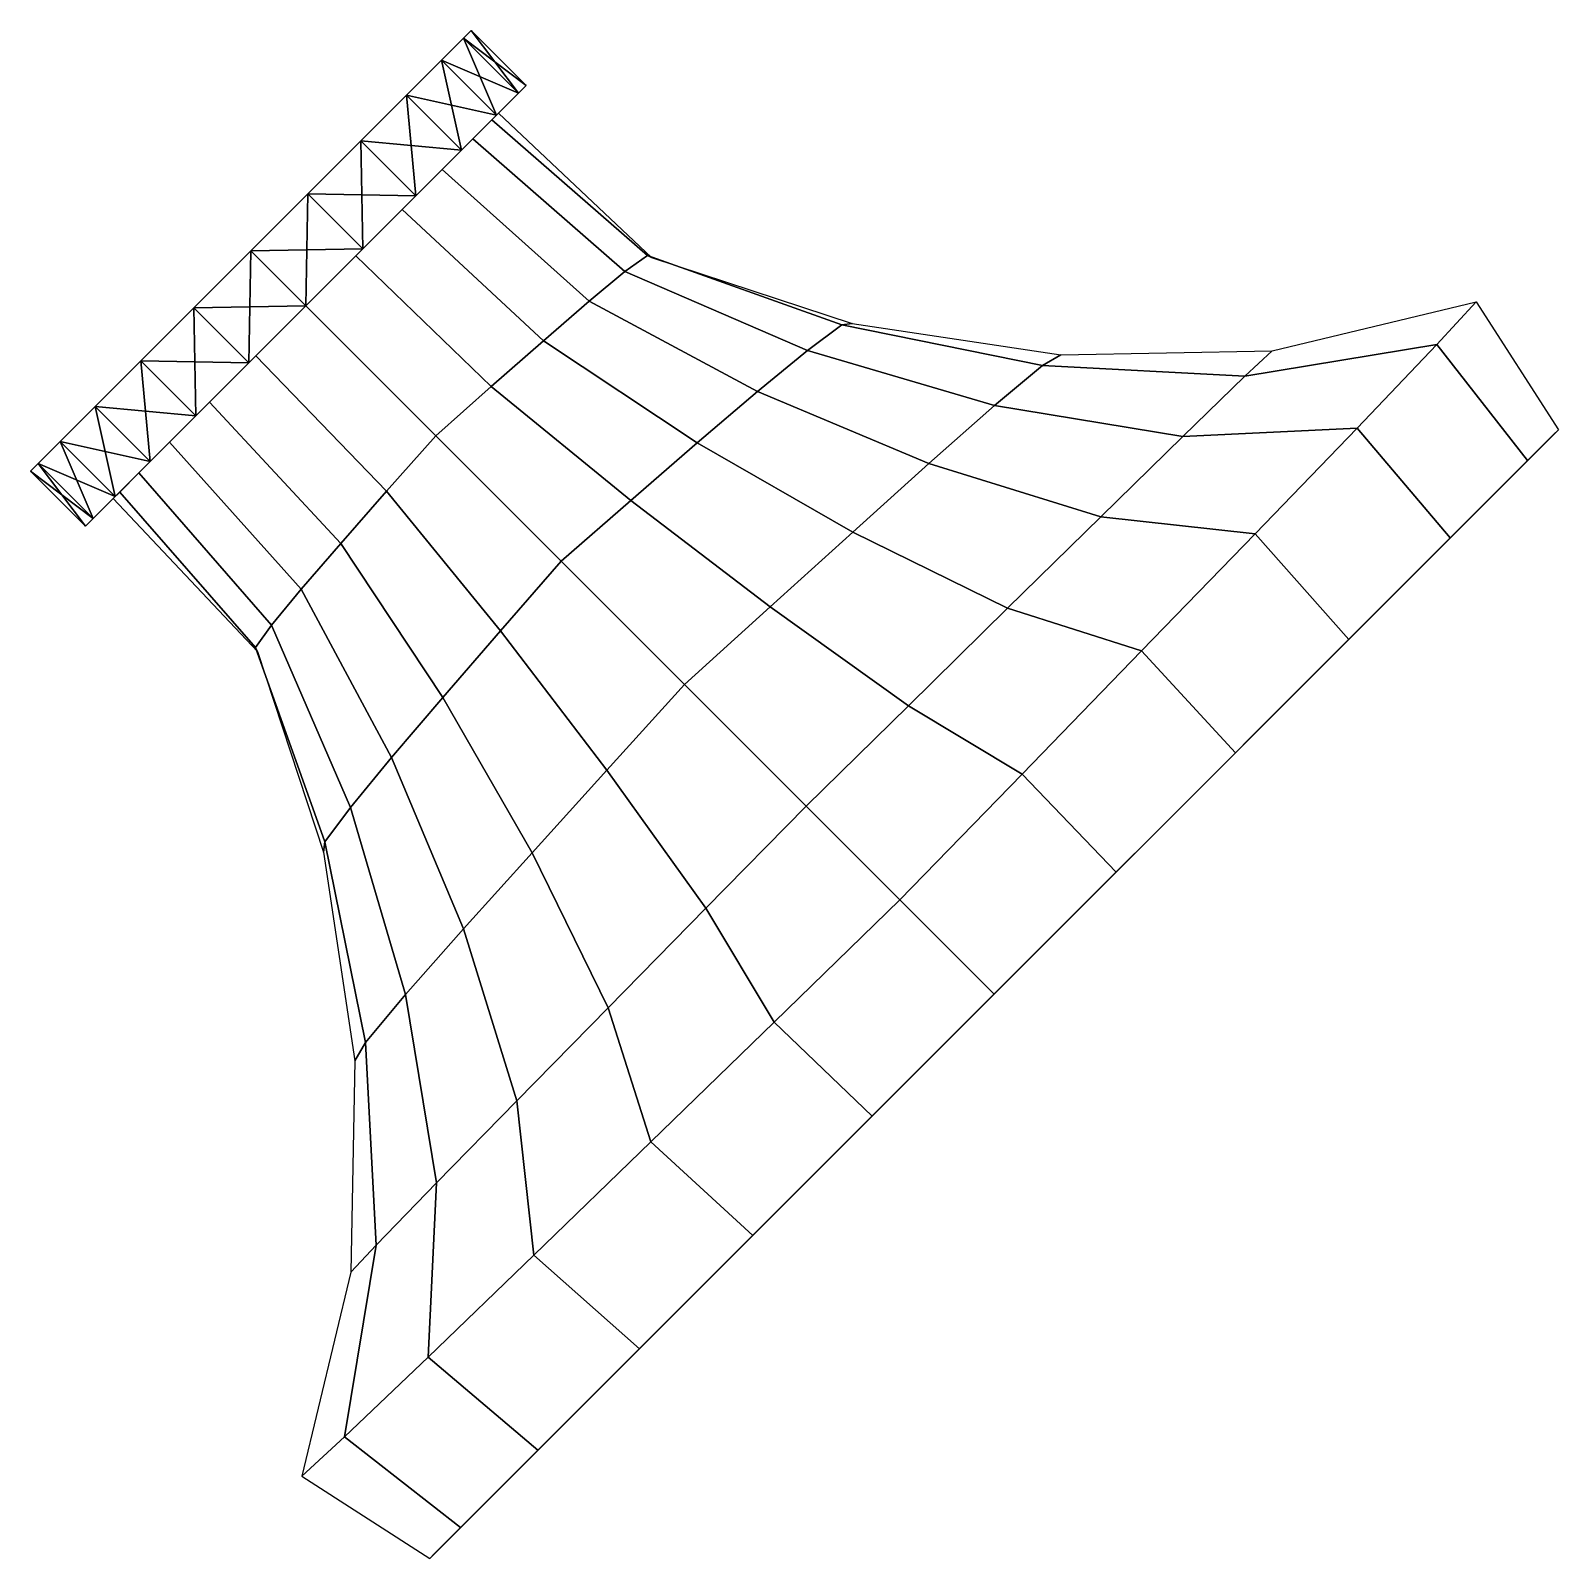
# Model space of a CAD drawing. Extents: x 73.18 to 77.11, y -77.06 to -73.13.
import ezdxf

# ---------------------------------------------------------------- set-up
doc = ezdxf.new("R2010")
doc.units = 0
doc.header["$MEASUREMENT"] = 0
doc.layers.add('HANDLES_AND_KNOBS', color=254, linetype='Continuous')

msp = doc.modelspace()

# ---------------------------------------------------------------- meshes
at = {"layer": 'HANDLES_AND_KNOBS'}
mesh = msp.add_polyface(dxfattribs=at)
corners = [(73.6003, -73.8458, 67.7132), (73.6053, -74.1237, 67.7931), (73.7418, -73.9873, 67.7132), (73.7468, -73.6994, 67.6859), (73.8882, -73.8408, 67.6859), (73.7468, -73.6994, 69.2859), (74.0346, -73.6944, 69.2586), (73.8882, -73.8408, 69.2859), (73.6003, -73.8458, 69.2586), (73.7418, -73.9873, 69.2586), (73.4639, -73.9823, 69.1787), (73.8932, -73.553, 69.2586), (73.8932, -73.553, 67.7132), (73.4639, -73.9823, 67.7931), (73.6053, -74.1237, 69.1787), (74.171, -73.558, 69.1787), (73.4882, -74.2408, 69.0516), (74.0346, -73.6944, 67.7132), (74.171, -73.558, 67.7931), (73.4882, -74.2408, 67.9202), (74.2882, -73.4408, 67.9202), (73.3983, -74.3307, 68.0859), (74.3781, -73.351, 68.0859), (74.0296, -73.4166, 67.7931), (73.3468, -74.0994, 67.9202), (74.1468, -73.2994, 67.9202), (73.2569, -74.1893, 68.0859), (74.2366, -73.2095, 68.0859), (73.2003, -74.2458, 68.2788), (74.2932, -73.153, 68.2788), (74.1468, -73.2994, 69.0516), (74.0296, -73.4166, 69.1787), (73.3468, -74.0994, 69.0516), (73.2569, -74.1893, 68.8859), (74.2366, -73.2095, 68.8859), (73.2003, -74.2458, 68.693), (74.2932, -73.153, 68.693), (73.1811, -74.2651, 68.4859), (74.3124, -73.1337, 68.4859)]
mesh.append_faces([[corners[k] for k in face] for face in [(0, 1, 2), (3, 2, 4), (5, 6, 7), (8, 7, 9)]], dxfattribs={"vtx0": -1})
mesh.append_faces([[corners[k] for k in face] for face in [(9, 6, 14), (14, 15, 16), (0, 12, 13), (13, 23, 24), (24, 25, 26), (26, 27, 28), (28, 29, 37)]], dxfattribs={"vtx0": -1, "vtx1": -1})
mesh.append_faces([[corners[k] for k in face] for face in [(13, 12, 23), (24, 23, 25), (28, 27, 29), (10, 30, 31), (8, 31, 11)]], dxfattribs={"vtx0": -1, "vtx2": -1})
mesh.append_faces([[corners[k] for k in face] for face in [(4, 2, 17), (5, 8, 11)]], dxfattribs={"vtx1": -1})
mesh.append_faces([[corners[k] for k in face] for face in [(2, 1, 18), (1, 19, 20), (19, 21, 22), (25, 27, 26), (8, 10, 31), (10, 32, 30), (32, 33, 34), (33, 35, 36), (35, 37, 38)]], dxfattribs={"vtx1": -1, "vtx2": -1})
mesh.append_faces([[corners[k] for k in face] for face in [(10, 8, 9), (8, 5, 7), (5, 11, 6), (12, 3, 4), (3, 0, 2), (0, 13, 1), (9, 7, 6), (0, 3, 12)]], dxfattribs={"vtx2": -1})
mesh = msp.add_polyface(dxfattribs=at)
corners = [(74.2221, -74.1747, 67.7859), (73.8882, -73.8408, 67.7859), (74.0163, -73.7127, 67.8098), (74.3643, -74.0484, 67.7937), (74.1357, -73.5934, 67.8797), (74.4983, -73.9305, 67.851), (74.2221, -74.1747, 69.1859), (73.8882, -73.8408, 69.1859), (74.0163, -73.7127, 69.1621), (74.3643, -74.0484, 69.1781), (74.1357, -73.5934, 69.0921), (74.4983, -73.9305, 69.1208), (73.8932, -73.553, 67.7132), (73.8882, -73.8408, 67.6859), (74.0346, -73.6944, 67.7132), (74.0296, -73.4166, 67.7931), (74.171, -73.558, 67.7931), (74.1468, -73.2994, 67.9202), (74.2882, -73.4408, 67.9202), (74.2366, -73.2095, 68.0859), (74.3781, -73.351, 68.0859), (74.2366, -73.2095, 68.8859), (74.4346, -73.2944, 68.693), (74.3781, -73.351, 68.8859), (74.1468, -73.2994, 69.0516), (74.2882, -73.4408, 69.0516), (74.0296, -73.4166, 69.1787), (74.171, -73.558, 69.1787), (73.8932, -73.553, 69.2586), (74.0346, -73.6944, 69.2586), (74.2932, -73.153, 68.693), (74.3124, -73.1337, 68.4859), (74.2932, -73.153, 68.2788), (74.4346, -73.2944, 68.2788), (73.6053, -74.1237, 69.1787), (73.4882, -74.2408, 69.0516), (73.3983, -74.3307, 68.8859), (73.3418, -74.3873, 68.693), (73.3225, -74.4065, 68.4859), (74.4539, -73.2752, 68.4859), (73.3418, -74.3873, 68.2788), (73.3983, -74.3307, 68.0859), (73.4882, -74.2408, 67.9202), (73.6053, -74.1237, 67.7931), (73.7418, -73.9873, 67.7132), (73.1811, -74.2651, 68.4859), (73.2003, -74.2458, 68.693), (73.2569, -74.1893, 68.8859), (73.3468, -74.0994, 69.0516)]
mesh.append_faces([[corners[k] for k in face] for face in [(0, 1, 2, 3), (3, 2, 4, 5), (6, 7, 8, 9), (9, 8, 10, 11)]])
mesh.append_faces([[corners[k] for k in face] for face in [(12, 13, 14), (15, 14, 16), (17, 16, 18), (19, 18, 20), (21, 22, 23), (24, 23, 25), (26, 25, 27), (28, 27, 29)]], dxfattribs={"vtx0": -1})
mesh.append_faces([[corners[k] for k in face] for face in [(34, 29, 27), (35, 27, 25), (37, 23, 22), (38, 22, 39), (40, 39, 33), (41, 33, 20), (42, 20, 18), (43, 18, 16), (44, 16, 14), (45, 32, 31), (46, 31, 30), (47, 30, 21), (48, 21, 24)]], dxfattribs={"vtx0": -1, "vtx2": -1})
mesh.append_faces([[corners[k] for k in face] for face in [(25, 23, 36)]], dxfattribs={"vtx1": -1, "vtx2": -1})
mesh.append_faces([[corners[k] for k in face] for face in [(28, 26, 27), (26, 24, 25), (24, 21, 23), (21, 30, 22), (31, 32, 33), (32, 19, 20), (19, 17, 18), (17, 15, 16), (15, 12, 14)]], dxfattribs={"vtx2": -1})
mesh = msp.add_polyface(dxfattribs=at)
corners = [(73.6003, -73.8458, 50.7132), (73.6053, -74.1237, 50.7931), (73.7418, -73.9873, 50.7132), (73.7468, -73.6994, 50.6859), (73.8882, -73.8408, 50.6859), (73.7468, -73.6994, 52.2859), (74.0346, -73.6944, 52.2586), (73.8882, -73.8408, 52.2859), (73.6003, -73.8458, 52.2586), (73.7418, -73.9873, 52.2586), (73.4639, -73.9823, 52.1787), (73.8932, -73.553, 52.2586), (73.8932, -73.553, 50.7132), (73.4639, -73.9823, 50.7931), (73.6053, -74.1237, 52.1787), (74.171, -73.558, 52.1787), (73.4882, -74.2408, 52.0516), (74.0346, -73.6944, 50.7132), (74.171, -73.558, 50.7931), (73.4882, -74.2408, 50.9202), (74.2882, -73.4408, 50.9202), (73.3983, -74.3307, 51.0859), (74.3781, -73.351, 51.0859), (74.0296, -73.4166, 50.7931), (73.3468, -74.0994, 50.9202), (74.1468, -73.2994, 50.9202), (73.2569, -74.1893, 51.0859), (74.2366, -73.2095, 51.0859), (73.2003, -74.2458, 51.2788), (74.2932, -73.153, 51.2788), (74.1468, -73.2994, 52.0516), (74.0296, -73.4166, 52.1787), (73.3468, -74.0994, 52.0516), (73.2569, -74.1893, 51.8859), (74.2366, -73.2095, 51.8859), (73.2003, -74.2458, 51.693), (74.2932, -73.153, 51.693), (73.1811, -74.2651, 51.4859), (74.3124, -73.1337, 51.4859)]
mesh.append_faces([[corners[k] for k in face] for face in [(0, 1, 2), (3, 2, 4), (5, 6, 7), (8, 7, 9)]], dxfattribs={"vtx0": -1})
mesh.append_faces([[corners[k] for k in face] for face in [(9, 6, 14), (14, 15, 16), (0, 12, 13), (13, 23, 24), (24, 25, 26), (26, 27, 28), (28, 29, 37)]], dxfattribs={"vtx0": -1, "vtx1": -1})
mesh.append_faces([[corners[k] for k in face] for face in [(13, 12, 23), (24, 23, 25), (28, 27, 29), (10, 30, 31), (8, 31, 11)]], dxfattribs={"vtx0": -1, "vtx2": -1})
mesh.append_faces([[corners[k] for k in face] for face in [(4, 2, 17), (5, 8, 11)]], dxfattribs={"vtx1": -1})
mesh.append_faces([[corners[k] for k in face] for face in [(2, 1, 18), (1, 19, 20), (19, 21, 22), (25, 27, 26), (8, 10, 31), (10, 32, 30), (32, 33, 34), (33, 35, 36), (35, 37, 38)]], dxfattribs={"vtx1": -1, "vtx2": -1})
mesh.append_faces([[corners[k] for k in face] for face in [(10, 8, 9), (8, 5, 7), (5, 11, 6), (12, 3, 4), (3, 0, 2), (0, 13, 1), (9, 7, 6), (0, 3, 12)]], dxfattribs={"vtx2": -1})
mesh = msp.add_polyface(dxfattribs=at)
corners = [(74.2221, -74.1747, 50.7859), (73.8882, -73.8408, 50.7859), (74.0163, -73.7127, 50.8098), (74.3643, -74.0484, 50.7937), (74.1357, -73.5934, 50.8797), (74.4983, -73.9305, 50.851), (74.2221, -74.1747, 52.1859), (73.8882, -73.8408, 52.1859), (74.0163, -73.7127, 52.1621), (74.3643, -74.0484, 52.1781), (74.1357, -73.5934, 52.0921), (74.4983, -73.9305, 52.1208), (73.8932, -73.553, 50.7132), (73.8882, -73.8408, 50.6859), (74.0346, -73.6944, 50.7132), (74.0296, -73.4166, 50.7931), (74.171, -73.558, 50.7931), (74.1468, -73.2994, 50.9202), (74.2882, -73.4408, 50.9202), (74.2366, -73.2095, 51.0859), (74.3781, -73.351, 51.0859), (74.2366, -73.2095, 51.8859), (74.4346, -73.2944, 51.693), (74.3781, -73.351, 51.8859), (74.1468, -73.2994, 52.0516), (74.2882, -73.4408, 52.0516), (74.0296, -73.4166, 52.1787), (74.171, -73.558, 52.1787), (73.8932, -73.553, 52.2586), (74.0346, -73.6944, 52.2586), (74.2932, -73.153, 51.693), (74.3124, -73.1337, 51.4859), (74.2932, -73.153, 51.2788), (74.4346, -73.2944, 51.2788), (73.6053, -74.1237, 52.1787), (73.4882, -74.2408, 52.0516), (73.3983, -74.3307, 51.8859), (73.3418, -74.3873, 51.693), (73.3225, -74.4065, 51.4859), (74.4539, -73.2752, 51.4859), (73.3418, -74.3873, 51.2788), (73.3983, -74.3307, 51.0859), (73.4882, -74.2408, 50.9202), (73.6053, -74.1237, 50.7931), (73.7418, -73.9873, 50.7132), (73.1811, -74.2651, 51.4859), (73.2003, -74.2458, 51.693), (73.2569, -74.1893, 51.8859), (73.3468, -74.0994, 52.0516)]
mesh.append_faces([[corners[k] for k in face] for face in [(0, 1, 2, 3), (3, 2, 4, 5), (6, 7, 8, 9), (9, 8, 10, 11)]])
mesh.append_faces([[corners[k] for k in face] for face in [(12, 13, 14), (15, 14, 16), (17, 16, 18), (19, 18, 20), (21, 22, 23), (24, 23, 25), (26, 25, 27), (28, 27, 29)]], dxfattribs={"vtx0": -1})
mesh.append_faces([[corners[k] for k in face] for face in [(34, 29, 27), (35, 27, 25), (37, 23, 22), (38, 22, 39), (40, 39, 33), (41, 33, 20), (42, 20, 18), (43, 18, 16), (44, 16, 14), (45, 32, 31), (46, 31, 30), (47, 30, 21), (48, 21, 24)]], dxfattribs={"vtx0": -1, "vtx2": -1})
mesh.append_faces([[corners[k] for k in face] for face in [(25, 23, 36)]], dxfattribs={"vtx1": -1, "vtx2": -1})
mesh.append_faces([[corners[k] for k in face] for face in [(28, 26, 27), (26, 24, 25), (24, 21, 23), (21, 30, 22), (31, 32, 33), (32, 19, 20), (19, 17, 18), (17, 15, 16), (15, 12, 14)]], dxfattribs={"vtx2": -1})
mesh = msp.add_polyface(dxfattribs=at)
corners = [(73.6003, -73.8458, 31.7132), (73.6053, -74.1237, 31.7931), (73.7418, -73.9873, 31.7132), (73.7468, -73.6994, 31.6859), (73.8882, -73.8408, 31.6859), (73.7468, -73.6994, 33.2859), (74.0346, -73.6944, 33.2586), (73.8882, -73.8408, 33.2859), (73.6003, -73.8458, 33.2586), (73.7418, -73.9873, 33.2586), (73.4639, -73.9823, 33.1787), (73.8932, -73.553, 33.2586), (73.8932, -73.553, 31.7132), (73.4639, -73.9823, 31.7931), (73.6053, -74.1237, 33.1787), (74.171, -73.558, 33.1787), (73.4882, -74.2408, 33.0516), (74.0346, -73.6944, 31.7132), (74.171, -73.558, 31.7931), (73.4882, -74.2408, 31.9202), (74.2882, -73.4408, 31.9202), (73.3983, -74.3307, 32.0859), (74.3781, -73.351, 32.0859), (74.0296, -73.4166, 31.7931), (73.3468, -74.0994, 31.9202), (74.1468, -73.2994, 31.9202), (73.2569, -74.1893, 32.0859), (74.2366, -73.2095, 32.0859), (73.2003, -74.2458, 32.2788), (74.2932, -73.153, 32.2788), (74.1468, -73.2994, 33.0516), (74.0296, -73.4166, 33.1787), (73.3468, -74.0994, 33.0516), (73.2569, -74.1893, 32.8859), (74.2366, -73.2095, 32.8859), (73.2003, -74.2458, 32.693), (74.2932, -73.153, 32.693), (73.1811, -74.2651, 32.4859), (74.3124, -73.1337, 32.4859)]
mesh.append_faces([[corners[k] for k in face] for face in [(0, 1, 2), (3, 2, 4), (5, 6, 7), (8, 7, 9)]], dxfattribs={"vtx0": -1})
mesh.append_faces([[corners[k] for k in face] for face in [(9, 6, 14), (14, 15, 16), (0, 12, 13), (13, 23, 24), (24, 25, 26), (26, 27, 28), (28, 29, 37)]], dxfattribs={"vtx0": -1, "vtx1": -1})
mesh.append_faces([[corners[k] for k in face] for face in [(13, 12, 23), (24, 23, 25), (28, 27, 29), (10, 30, 31), (8, 31, 11)]], dxfattribs={"vtx0": -1, "vtx2": -1})
mesh.append_faces([[corners[k] for k in face] for face in [(4, 2, 17), (5, 8, 11)]], dxfattribs={"vtx1": -1})
mesh.append_faces([[corners[k] for k in face] for face in [(2, 1, 18), (1, 19, 20), (19, 21, 22), (25, 27, 26), (8, 10, 31), (10, 32, 30), (32, 33, 34), (33, 35, 36), (35, 37, 38)]], dxfattribs={"vtx1": -1, "vtx2": -1})
mesh.append_faces([[corners[k] for k in face] for face in [(10, 8, 9), (8, 5, 7), (5, 11, 6), (12, 3, 4), (3, 0, 2), (0, 13, 1), (9, 7, 6), (0, 3, 12)]], dxfattribs={"vtx2": -1})
mesh = msp.add_polyface(dxfattribs=at)
corners = [(74.2221, -74.1747, 31.7859), (73.8882, -73.8408, 31.7859), (74.0163, -73.7127, 31.8098), (74.3643, -74.0484, 31.7937), (74.1357, -73.5934, 31.8797), (74.4983, -73.9305, 31.851), (74.2221, -74.1747, 33.1859), (73.8882, -73.8408, 33.1859), (74.0163, -73.7127, 33.1621), (74.3643, -74.0484, 33.1781), (74.1357, -73.5934, 33.0921), (74.4983, -73.9305, 33.1208), (73.8932, -73.553, 31.7132), (73.8882, -73.8408, 31.6859), (74.0346, -73.6944, 31.7132), (74.0296, -73.4166, 31.7931), (74.171, -73.558, 31.7931), (74.1468, -73.2994, 31.9202), (74.2882, -73.4408, 31.9202), (74.2366, -73.2095, 32.0859), (74.3781, -73.351, 32.0859), (74.2366, -73.2095, 32.8859), (74.4346, -73.2944, 32.693), (74.3781, -73.351, 32.8859), (74.1468, -73.2994, 33.0516), (74.2882, -73.4408, 33.0516), (74.0296, -73.4166, 33.1787), (74.171, -73.558, 33.1787), (73.8932, -73.553, 33.2586), (74.0346, -73.6944, 33.2586), (74.2932, -73.153, 32.693), (74.3124, -73.1337, 32.4859), (74.2932, -73.153, 32.2788), (74.4346, -73.2944, 32.2788), (73.6053, -74.1237, 33.1787), (73.4882, -74.2408, 33.0516), (73.3983, -74.3307, 32.8859), (73.3418, -74.3873, 32.693), (73.3225, -74.4065, 32.4859), (74.4539, -73.2752, 32.4859), (73.3418, -74.3873, 32.2788), (73.3983, -74.3307, 32.0859), (73.4882, -74.2408, 31.9202), (73.6053, -74.1237, 31.7931), (73.7418, -73.9873, 31.7132), (73.1811, -74.2651, 32.4859), (73.2003, -74.2458, 32.693), (73.2569, -74.1893, 32.8859), (73.3468, -74.0994, 33.0516)]
mesh.append_faces([[corners[k] for k in face] for face in [(0, 1, 2, 3), (3, 2, 4, 5), (6, 7, 8, 9), (9, 8, 10, 11)]])
mesh.append_faces([[corners[k] for k in face] for face in [(12, 13, 14), (15, 14, 16), (17, 16, 18), (19, 18, 20), (21, 22, 23), (24, 23, 25), (26, 25, 27), (28, 27, 29)]], dxfattribs={"vtx0": -1})
mesh.append_faces([[corners[k] for k in face] for face in [(34, 29, 27), (35, 27, 25), (37, 23, 22), (38, 22, 39), (40, 39, 33), (41, 33, 20), (42, 20, 18), (43, 18, 16), (44, 16, 14), (45, 32, 31), (46, 31, 30), (47, 30, 21), (48, 21, 24)]], dxfattribs={"vtx0": -1, "vtx2": -1})
mesh.append_faces([[corners[k] for k in face] for face in [(25, 23, 36)]], dxfattribs={"vtx1": -1, "vtx2": -1})
mesh.append_faces([[corners[k] for k in face] for face in [(28, 26, 27), (26, 24, 25), (24, 21, 23), (21, 30, 22), (31, 32, 33), (32, 19, 20), (19, 17, 18), (17, 15, 16), (15, 12, 14)]], dxfattribs={"vtx2": -1})
mesh = msp.add_polyface(dxfattribs=at)
corners = [(74.8611, -74.8138, 67.5171), (74.5441, -74.4967, 67.6649), (74.7229, -74.3407, 67.6767), (75.0808, -74.614, 67.5375), (74.2221, -74.1747, 67.7859), (74.3643, -74.0484, 67.7937), (74.8937, -74.1925, 67.7416), (75.2929, -74.4218, 67.6144), (74.4983, -73.9305, 67.851), (75.0481, -74.0609, 67.8578), (75.4887, -74.2458, 67.7475), (74.6156, -73.8291, 67.9546), (74.1357, -73.5934, 67.8797), (74.2382, -73.4908, 67.9909), (75.1764, -73.9553, 68.0233), (75.6574, -74.097, 67.9379), (74.7079, -73.7528, 68.0998), (74.3168, -73.4122, 68.1359), (75.2646, -73.8899, 68.2365), (75.7804, -73.9938, 68.1879), (74.7655, -73.7111, 68.2807), (74.3663, -73.3627, 68.3047), (75.2913, -73.8859, 68.4859), (75.8276, -73.9665, 68.4859), (74.7761, -73.7165, 68.4859), (74.3831, -73.3459, 68.4859), (74.8611, -74.8138, 69.4547), (74.5441, -74.4967, 69.3069), (74.7229, -74.3407, 69.2951), (75.0808, -74.614, 69.4343), (74.2221, -74.1747, 69.1859), (74.3643, -74.0484, 69.1781), (74.8937, -74.1925, 69.2302), (75.2929, -74.4218, 69.3574), (74.4983, -73.9305, 69.1208), (75.0481, -74.0609, 69.114), (75.4887, -74.2458, 69.2243), (74.6156, -73.8291, 69.0172), (74.1357, -73.5934, 69.0921), (74.2382, -73.4908, 68.9809), (75.1764, -73.9553, 68.9485), (75.6574, -74.097, 69.0339), (74.7079, -73.7528, 68.872), (74.3168, -73.4122, 68.8359), (75.2646, -73.8899, 68.7353), (75.7804, -73.9938, 68.7839), (74.7655, -73.7111, 68.6911), (74.3663, -73.3627, 68.6671), (74.7761, -73.7165, 68.4859), (75.2913, -73.8859, 68.4859), (74.3831, -73.3459, 68.4859), (74.2932, -73.153, 68.2788), (74.3781, -73.351, 68.0859), (74.4346, -73.2944, 68.2788), (74.3124, -73.1337, 68.4859), (74.4539, -73.2752, 68.4859), (74.2932, -73.153, 68.693), (74.4346, -73.2944, 68.693)]
mesh.append_faces([[corners[k] for k in face] for face in [(0, 1, 2, 3), (1, 4, 5, 2), (3, 2, 6, 7), (2, 5, 8, 6), (7, 6, 9, 10), (6, 8, 11, 9), (8, 12, 13, 11), (10, 9, 14, 15), (9, 11, 16, 14), (11, 13, 17, 16), (15, 14, 18, 19), (14, 16, 20, 18), (16, 17, 21, 20), (19, 18, 22, 23), (18, 20, 24, 22), (20, 21, 25, 24), (26, 27, 28, 29), (27, 30, 31, 28), (29, 28, 32, 33), (28, 31, 34, 32), (33, 32, 35, 36), (32, 34, 37, 35), (34, 38, 39, 37), (36, 35, 40, 41), (35, 37, 42, 40), (37, 39, 43, 42), (41, 40, 44, 45), (40, 42, 46, 44), (42, 43, 47, 46), (44, 46, 48, 49), (46, 47, 50, 48)]])
mesh.append_faces([[corners[k] for k in face] for face in [(51, 52, 53), (54, 53, 55), (56, 55, 57)]], dxfattribs={"vtx0": -1})
mesh.append_faces([[corners[k] for k in face] for face in [(56, 54, 55)]], dxfattribs={"vtx2": -1})
mesh = msp.add_polyface(dxfattribs=at)
corners = [(74.8611, -74.8138, 50.5171), (74.5441, -74.4967, 50.6649), (74.7229, -74.3407, 50.6767), (75.0808, -74.614, 50.5375), (74.2221, -74.1747, 50.7859), (74.3643, -74.0484, 50.7937), (74.8937, -74.1925, 50.7416), (75.2929, -74.4218, 50.6144), (74.4983, -73.9305, 50.851), (75.0481, -74.0609, 50.8578), (75.4887, -74.2458, 50.7475), (74.6156, -73.8291, 50.9546), (74.1357, -73.5934, 50.8797), (74.2382, -73.4908, 50.9909), (75.1764, -73.9553, 51.0233), (75.6574, -74.097, 50.9379), (74.7079, -73.7528, 51.0998), (74.3168, -73.4122, 51.1359), (75.2646, -73.8899, 51.2365), (75.7804, -73.9938, 51.1879), (74.7655, -73.7111, 51.2807), (74.3663, -73.3627, 51.3047), (75.2913, -73.8859, 51.4859), (75.8276, -73.9665, 51.4859), (74.7761, -73.7165, 51.4859), (74.3831, -73.3459, 51.4859), (74.8611, -74.8138, 52.4547), (74.5441, -74.4967, 52.3069), (74.7229, -74.3407, 52.2951), (75.0808, -74.614, 52.4343), (74.2221, -74.1747, 52.1859), (74.3643, -74.0484, 52.1781), (74.8937, -74.1925, 52.2302), (75.2929, -74.4218, 52.3574), (74.4983, -73.9305, 52.1208), (75.0481, -74.0609, 52.114), (75.4887, -74.2458, 52.2243), (74.6156, -73.8291, 52.0172), (74.1357, -73.5934, 52.0921), (74.2382, -73.4908, 51.9809), (75.1764, -73.9553, 51.9485), (75.6574, -74.097, 52.0339), (74.7079, -73.7528, 51.872), (74.3168, -73.4122, 51.8359), (75.2646, -73.8899, 51.7353), (75.7804, -73.9938, 51.7839), (74.7655, -73.7111, 51.6911), (74.3663, -73.3627, 51.6671), (74.7761, -73.7165, 51.4859), (75.2913, -73.8859, 51.4859), (74.3831, -73.3459, 51.4859), (74.2932, -73.153, 51.2788), (74.3781, -73.351, 51.0859), (74.4346, -73.2944, 51.2788), (74.3124, -73.1337, 51.4859), (74.4539, -73.2752, 51.4859), (74.2932, -73.153, 51.693), (74.4346, -73.2944, 51.693)]
mesh.append_faces([[corners[k] for k in face] for face in [(0, 1, 2, 3), (1, 4, 5, 2), (3, 2, 6, 7), (2, 5, 8, 6), (7, 6, 9, 10), (6, 8, 11, 9), (8, 12, 13, 11), (10, 9, 14, 15), (9, 11, 16, 14), (11, 13, 17, 16), (15, 14, 18, 19), (14, 16, 20, 18), (16, 17, 21, 20), (19, 18, 22, 23), (18, 20, 24, 22), (20, 21, 25, 24), (26, 27, 28, 29), (27, 30, 31, 28), (29, 28, 32, 33), (28, 31, 34, 32), (33, 32, 35, 36), (32, 34, 37, 35), (34, 38, 39, 37), (36, 35, 40, 41), (35, 37, 42, 40), (37, 39, 43, 42), (41, 40, 44, 45), (40, 42, 46, 44), (42, 43, 47, 46), (44, 46, 48, 49), (46, 47, 50, 48)]])
mesh.append_faces([[corners[k] for k in face] for face in [(51, 52, 53), (54, 53, 55), (56, 55, 57)]], dxfattribs={"vtx0": -1})
mesh.append_faces([[corners[k] for k in face] for face in [(56, 54, 55)]], dxfattribs={"vtx2": -1})
mesh = msp.add_polyface(dxfattribs=at)
corners = [(74.8611, -74.8138, 31.5171), (74.5441, -74.4967, 31.6649), (74.7229, -74.3407, 31.6767), (75.0808, -74.614, 31.5375), (74.2221, -74.1747, 31.7859), (74.3643, -74.0484, 31.7937), (74.8937, -74.1925, 31.7416), (75.2929, -74.4218, 31.6144), (74.4983, -73.9305, 31.851), (75.0481, -74.0609, 31.8578), (75.4887, -74.2458, 31.7475), (74.6156, -73.8291, 31.9546), (74.1357, -73.5934, 31.8797), (74.2382, -73.4908, 31.9909), (75.1764, -73.9553, 32.0233), (75.6574, -74.097, 31.9379), (74.7079, -73.7528, 32.0998), (74.3168, -73.4122, 32.1359), (75.2646, -73.8899, 32.2365), (75.7804, -73.9938, 32.1879), (74.7655, -73.7111, 32.2807), (74.3663, -73.3627, 32.3047), (75.2913, -73.8859, 32.4859), (75.8276, -73.9665, 32.4859), (74.7761, -73.7165, 32.4859), (74.3831, -73.3459, 32.4859), (74.8611, -74.8138, 33.4547), (74.5441, -74.4967, 33.3069), (74.7229, -74.3407, 33.2951), (75.0808, -74.614, 33.4343), (74.2221, -74.1747, 33.1859), (74.3643, -74.0484, 33.1781), (74.8937, -74.1925, 33.2302), (75.2929, -74.4218, 33.3574), (74.4983, -73.9305, 33.1208), (75.0481, -74.0609, 33.114), (75.4887, -74.2458, 33.2243), (74.6156, -73.8291, 33.0172), (74.1357, -73.5934, 33.0921), (74.2382, -73.4908, 32.9809), (75.1764, -73.9553, 32.9485), (75.6574, -74.097, 33.0339), (74.7079, -73.7528, 32.872), (74.3168, -73.4122, 32.8359), (75.2646, -73.8899, 32.7353), (75.7804, -73.9938, 32.7839), (74.7655, -73.7111, 32.6911), (74.3663, -73.3627, 32.6671), (74.7761, -73.7165, 32.4859), (75.2913, -73.8859, 32.4859), (74.3831, -73.3459, 32.4859), (74.2932, -73.153, 32.2788), (74.3781, -73.351, 32.0859), (74.4346, -73.2944, 32.2788), (74.3124, -73.1337, 32.4859), (74.4539, -73.2752, 32.4859), (74.2932, -73.153, 32.693), (74.4346, -73.2944, 32.693)]
mesh.append_faces([[corners[k] for k in face] for face in [(0, 1, 2, 3), (1, 4, 5, 2), (3, 2, 6, 7), (2, 5, 8, 6), (7, 6, 9, 10), (6, 8, 11, 9), (8, 12, 13, 11), (10, 9, 14, 15), (9, 11, 16, 14), (11, 13, 17, 16), (15, 14, 18, 19), (14, 16, 20, 18), (16, 17, 21, 20), (19, 18, 22, 23), (18, 20, 24, 22), (20, 21, 25, 24), (26, 27, 28, 29), (27, 30, 31, 28), (29, 28, 32, 33), (28, 31, 34, 32), (33, 32, 35, 36), (32, 34, 37, 35), (34, 38, 39, 37), (36, 35, 40, 41), (35, 37, 42, 40), (37, 39, 43, 42), (41, 40, 44, 45), (40, 42, 46, 44), (42, 43, 47, 46), (44, 46, 48, 49), (46, 47, 50, 48)]])
mesh.append_faces([[corners[k] for k in face] for face in [(51, 52, 53), (54, 53, 55), (56, 55, 57)]], dxfattribs={"vtx0": -1})
mesh.append_faces([[corners[k] for k in face] for face in [(56, 54, 55)]], dxfattribs={"vtx2": -1})
mesh = msp.add_polyface(dxfattribs=at)
corners = [(74.5441, -74.4967, 69.3069), (74.2221, -74.1747, 69.1859), (74.0957, -74.317, 69.1781), (74.388, -74.6755, 69.2951), (73.8882, -73.8408, 69.1859), (73.7601, -73.969, 69.1621), (73.6407, -74.0883, 69.0921), (73.9778, -74.451, 69.1208), (73.5382, -74.1908, 68.9809), (73.8765, -74.5682, 69.0172), (73.4595, -74.2695, 68.8359), (73.8001, -74.6606, 68.872), (73.4101, -74.319, 68.6671), (73.7585, -74.7182, 68.6911), (74.5441, -74.4967, 67.6649), (74.2221, -74.1747, 67.7859), (74.0957, -74.317, 67.7937), (74.388, -74.6755, 67.6767), (73.8882, -73.8408, 67.7859), (73.7601, -73.969, 67.8098), (73.6407, -74.0883, 67.8797), (73.9778, -74.451, 67.851), (73.5382, -74.1908, 67.9909), (73.8765, -74.5682, 67.9546), (73.4595, -74.2695, 68.1359), (73.8001, -74.6606, 68.0998), (73.4101, -74.319, 68.3047), (73.7585, -74.7182, 68.2807), (73.3932, -74.3358, 68.4859), (73.7638, -74.7288, 68.4859), (73.3418, -74.3873, 68.2788), (73.2003, -74.2458, 68.2788), (73.3225, -74.4065, 68.4859), (73.2569, -74.1893, 68.0859), (73.3983, -74.3307, 68.0859), (73.3468, -74.0994, 67.9202), (73.4882, -74.2408, 67.9202), (73.4639, -73.9823, 67.7931), (73.6053, -74.1237, 67.7931), (73.4639, -73.9823, 69.1787), (73.7418, -73.9873, 69.2586), (73.6053, -74.1237, 69.1787), (73.3468, -74.0994, 69.0516), (73.4882, -74.2408, 69.0516), (73.2569, -74.1893, 68.8859), (73.3983, -74.3307, 68.8859), (73.2003, -74.2458, 68.693), (73.3418, -74.3873, 68.693), (73.1811, -74.2651, 68.4859), (74.2882, -73.4408, 69.0516), (74.3781, -73.351, 68.8859), (74.4346, -73.2944, 68.2788), (74.4539, -73.2752, 68.4859), (74.4346, -73.2944, 68.693)]
mesh.append_faces([[corners[k] for k in face] for face in [(0, 1, 2, 3), (1, 4, 5, 2), (2, 5, 6, 7), (7, 6, 8, 9), (9, 8, 10, 11), (11, 10, 12, 13), (14, 15, 16, 17), (15, 18, 19, 16), (16, 19, 20, 21), (21, 20, 22, 23), (23, 22, 24, 25), (25, 24, 26, 27), (27, 26, 28, 29)]])
mesh.append_faces([[corners[k] for k in face] for face in [(30, 33, 31), (35, 34, 36), (37, 36, 38), (39, 40, 41), (42, 41, 43), (44, 43, 45), (46, 45, 47), (48, 47, 32)]], dxfattribs={"vtx0": -1})
mesh.append_faces([[corners[k] for k in face] for face in [(43, 49, 45), (45, 50, 47)]], dxfattribs={"vtx0": -1, "vtx1": -1})
mesh.append_faces([[corners[k] for k in face] for face in [(53, 32, 47)]], dxfattribs={"vtx0": -1, "vtx2": -1})
mesh.append_faces([[corners[k] for k in face] for face in [(30, 31, 32), (33, 34, 35)]], dxfattribs={"vtx1": -1})
mesh.append_faces([[corners[k] for k in face] for face in [(34, 30, 51), (30, 32, 52)]], dxfattribs={"vtx1": -1, "vtx2": -1})
mesh.append_faces([[corners[k] for k in face] for face in [(30, 34, 33), (31, 48, 32), (48, 46, 47), (46, 44, 45), (44, 42, 43), (42, 39, 41), (37, 35, 36)]], dxfattribs={"vtx2": -1})
mesh = msp.add_polyface(dxfattribs=at)
corners = [(74.5441, -74.4967, 52.3069), (74.2221, -74.1747, 52.1859), (74.0957, -74.317, 52.1781), (74.388, -74.6755, 52.2951), (73.8882, -73.8408, 52.1859), (73.7601, -73.969, 52.1621), (73.6407, -74.0883, 52.0921), (73.9778, -74.451, 52.1208), (73.5382, -74.1908, 51.9809), (73.8765, -74.5682, 52.0172), (73.4595, -74.2695, 51.8359), (73.8001, -74.6606, 51.872), (73.4101, -74.319, 51.6671), (73.7585, -74.7182, 51.6911), (74.5441, -74.4967, 50.6649), (74.2221, -74.1747, 50.7859), (74.0957, -74.317, 50.7937), (74.388, -74.6755, 50.6767), (73.8882, -73.8408, 50.7859), (73.7601, -73.969, 50.8098), (73.6407, -74.0883, 50.8797), (73.9778, -74.451, 50.851), (73.5382, -74.1908, 50.9909), (73.8765, -74.5682, 50.9546), (73.4595, -74.2695, 51.1359), (73.8001, -74.6606, 51.0998), (73.4101, -74.319, 51.3047), (73.7585, -74.7182, 51.2807), (73.3932, -74.3358, 51.4859), (73.7638, -74.7288, 51.4859), (73.3418, -74.3873, 51.2788), (73.2003, -74.2458, 51.2788), (73.3225, -74.4065, 51.4859), (73.2569, -74.1893, 51.0859), (73.3983, -74.3307, 51.0859), (73.3468, -74.0994, 50.9202), (73.4882, -74.2408, 50.9202), (73.4639, -73.9823, 50.7931), (73.6053, -74.1237, 50.7931), (73.4639, -73.9823, 52.1787), (73.7418, -73.9873, 52.2586), (73.6053, -74.1237, 52.1787), (73.3468, -74.0994, 52.0516), (73.4882, -74.2408, 52.0516), (73.2569, -74.1893, 51.8859), (73.3983, -74.3307, 51.8859), (73.2003, -74.2458, 51.693), (73.3418, -74.3873, 51.693), (73.1811, -74.2651, 51.4859), (74.2882, -73.4408, 52.0516), (74.3781, -73.351, 51.8859), (74.4346, -73.2944, 51.2788), (74.4539, -73.2752, 51.4859), (74.4346, -73.2944, 51.693)]
mesh.append_faces([[corners[k] for k in face] for face in [(0, 1, 2, 3), (1, 4, 5, 2), (2, 5, 6, 7), (7, 6, 8, 9), (9, 8, 10, 11), (11, 10, 12, 13), (14, 15, 16, 17), (15, 18, 19, 16), (16, 19, 20, 21), (21, 20, 22, 23), (23, 22, 24, 25), (25, 24, 26, 27), (27, 26, 28, 29)]])
mesh.append_faces([[corners[k] for k in face] for face in [(30, 33, 31), (35, 34, 36), (37, 36, 38), (39, 40, 41), (42, 41, 43), (44, 43, 45), (46, 45, 47), (48, 47, 32)]], dxfattribs={"vtx0": -1})
mesh.append_faces([[corners[k] for k in face] for face in [(43, 49, 45), (45, 50, 47)]], dxfattribs={"vtx0": -1, "vtx1": -1})
mesh.append_faces([[corners[k] for k in face] for face in [(53, 32, 47)]], dxfattribs={"vtx0": -1, "vtx2": -1})
mesh.append_faces([[corners[k] for k in face] for face in [(30, 31, 32), (33, 34, 35)]], dxfattribs={"vtx1": -1})
mesh.append_faces([[corners[k] for k in face] for face in [(34, 30, 51), (30, 32, 52)]], dxfattribs={"vtx1": -1, "vtx2": -1})
mesh.append_faces([[corners[k] for k in face] for face in [(30, 34, 33), (31, 48, 32), (48, 46, 47), (46, 44, 45), (44, 42, 43), (42, 39, 41), (37, 35, 36)]], dxfattribs={"vtx2": -1})
mesh = msp.add_polyface(dxfattribs=at)
corners = [(74.5441, -74.4967, 33.3069), (74.2221, -74.1747, 33.1859), (74.0957, -74.317, 33.1781), (74.388, -74.6755, 33.2951), (73.8882, -73.8408, 33.1859), (73.7601, -73.969, 33.1621), (73.6407, -74.0883, 33.0921), (73.9778, -74.451, 33.1208), (73.5382, -74.1908, 32.9809), (73.8765, -74.5682, 33.0172), (73.4595, -74.2695, 32.8359), (73.8001, -74.6606, 32.872), (73.4101, -74.319, 32.6671), (73.7585, -74.7182, 32.6911), (74.5441, -74.4967, 31.6649), (74.2221, -74.1747, 31.7859), (74.0957, -74.317, 31.7937), (74.388, -74.6755, 31.6767), (73.8882, -73.8408, 31.7859), (73.7601, -73.969, 31.8098), (73.6407, -74.0883, 31.8797), (73.9778, -74.451, 31.851), (73.5382, -74.1908, 31.9909), (73.8765, -74.5682, 31.9546), (73.4595, -74.2695, 32.1359), (73.8001, -74.6606, 32.0998), (73.4101, -74.319, 32.3047), (73.7585, -74.7182, 32.2807), (73.3932, -74.3358, 32.4859), (73.7638, -74.7288, 32.4859), (73.3418, -74.3873, 32.2788), (73.2003, -74.2458, 32.2788), (73.3225, -74.4065, 32.4859), (73.2569, -74.1893, 32.0859), (73.3983, -74.3307, 32.0859), (73.3468, -74.0994, 31.9202), (73.4882, -74.2408, 31.9202), (73.4639, -73.9823, 31.7931), (73.6053, -74.1237, 31.7931), (73.4639, -73.9823, 33.1787), (73.7418, -73.9873, 33.2586), (73.6053, -74.1237, 33.1787), (73.3468, -74.0994, 33.0516), (73.4882, -74.2408, 33.0516), (73.2569, -74.1893, 32.8859), (73.3983, -74.3307, 32.8859), (73.2003, -74.2458, 32.693), (73.3418, -74.3873, 32.693), (73.1811, -74.2651, 32.4859), (74.2882, -73.4408, 33.0516), (74.3781, -73.351, 32.8859), (74.4346, -73.2944, 32.2788), (74.4539, -73.2752, 32.4859), (74.4346, -73.2944, 32.693)]
mesh.append_faces([[corners[k] for k in face] for face in [(0, 1, 2, 3), (1, 4, 5, 2), (2, 5, 6, 7), (7, 6, 8, 9), (9, 8, 10, 11), (11, 10, 12, 13), (14, 15, 16, 17), (15, 18, 19, 16), (16, 19, 20, 21), (21, 20, 22, 23), (23, 22, 24, 25), (25, 24, 26, 27), (27, 26, 28, 29)]])
mesh.append_faces([[corners[k] for k in face] for face in [(30, 33, 31), (35, 34, 36), (37, 36, 38), (39, 40, 41), (42, 41, 43), (44, 43, 45), (46, 45, 47), (48, 47, 32)]], dxfattribs={"vtx0": -1})
mesh.append_faces([[corners[k] for k in face] for face in [(43, 49, 45), (45, 50, 47)]], dxfattribs={"vtx0": -1, "vtx1": -1})
mesh.append_faces([[corners[k] for k in face] for face in [(53, 32, 47)]], dxfattribs={"vtx0": -1, "vtx2": -1})
mesh.append_faces([[corners[k] for k in face] for face in [(30, 31, 32), (33, 34, 35)]], dxfattribs={"vtx1": -1})
mesh.append_faces([[corners[k] for k in face] for face in [(34, 30, 51), (30, 32, 52)]], dxfattribs={"vtx1": -1, "vtx2": -1})
mesh.append_faces([[corners[k] for k in face] for face in [(30, 34, 33), (31, 48, 32), (48, 46, 47), (46, 44, 45), (44, 42, 43), (42, 39, 41), (37, 35, 36)]], dxfattribs={"vtx2": -1})
mesh = msp.add_polyface(dxfattribs=at)
corners = [(77.1055, -74.159, 68.4859), (77.0931, -74.1714, 68.3162), (77.0561, -74.2084, 68.1494), (76.9952, -74.2694, 67.9884), (76.9113, -74.3533, 67.8359), (76.806, -74.4586, 67.6945), (76.6809, -74.5836, 67.5667), (76.5384, -74.7262, 67.4545), (76.3807, -74.8838, 67.3601), (76.3807, -74.8838, 69.6117), (76.5384, -74.7262, 69.5173), (76.6809, -74.5836, 69.4051), (76.806, -74.4586, 69.2773), (76.9113, -74.3533, 69.1359), (76.9952, -74.2694, 68.9834), (77.0561, -74.2084, 68.8224), (77.0931, -74.1714, 68.6556), (76.035, -74.7269, 67.2424), (75.6908, -74.6174, 67.4741), (75.9299, -74.3827, 67.6275), (76.3263, -74.4262, 67.4389), (75.2929, -74.4218, 67.6144), (75.4887, -74.2458, 67.7475), (76.567, -74.6976, 67.4729), (76.5881, -74.155, 67.7084), (76.8276, -74.437, 67.7191), (76.1407, -74.1764, 67.846), (75.6574, -74.097, 67.9379), (76.7934, -73.9403, 68.0612), (77.0261, -74.2384, 68.0606), (76.3004, -74.0211, 68.136), (75.7804, -73.9938, 68.1879), (76.8939, -73.8303, 68.4859), (77.1055, -74.159, 68.4859), (76.3698, -73.9562, 68.4859), (75.8276, -73.9665, 68.4859), (76.035, -74.7269, 69.7294), (75.6908, -74.6174, 69.4977), (75.9299, -74.3827, 69.3443), (76.3263, -74.4262, 69.5329), (75.2929, -74.4218, 69.3574), (75.4887, -74.2458, 69.2243), (76.567, -74.6976, 69.4989), (76.5881, -74.155, 69.2634), (76.8276, -74.437, 69.2527), (76.1407, -74.1764, 69.1258), (75.6574, -74.097, 69.0339), (76.7934, -73.9403, 68.9106), (77.0261, -74.2384, 68.9112), (76.3004, -74.0211, 68.8359), (75.7804, -73.9938, 68.7839), (76.8939, -73.8303, 68.4859), (77.1055, -74.159, 68.4859), (76.3698, -73.9562, 68.4859), (75.8276, -73.9665, 68.4859), (75.2646, -73.8899, 68.7353), (75.2913, -73.8859, 68.4859)]
mesh.append_faces([[corners[k] for k in face] for face in [(17, 18, 19, 20), (18, 21, 22, 19), (23, 20, 24, 25), (20, 19, 26, 24), (19, 22, 27, 26), (25, 24, 28, 29), (24, 26, 30, 28), (26, 27, 31, 30), (29, 28, 32, 33), (28, 30, 34, 32), (30, 31, 35, 34), (36, 37, 38, 39), (37, 40, 41, 38), (42, 39, 43, 44), (39, 38, 45, 43), (38, 41, 46, 45), (44, 43, 47, 48), (43, 45, 49, 47), (45, 46, 50, 49), (48, 47, 51, 52), (47, 49, 53, 51), (49, 50, 54, 53), (50, 55, 56, 54)]])
mesh.append_faces([[corners[k] for k in face] for face in [(0, 15, 16)]], dxfattribs={"vtx0": -1})
mesh.append_faces([[corners[k] for k in face] for face in [(0, 3, 4), (0, 4, 5), (0, 5, 6), (0, 6, 7), (0, 7, 8), (0, 9, 10), (0, 10, 11), (0, 11, 12), (0, 12, 13), (0, 13, 14), (0, 14, 15)]], dxfattribs={"vtx0": -1, "vtx2": -1})
mesh.append_faces([[corners[k] for k in face] for face in [(0, 1, 2, 3)]], dxfattribs={"vtx3": -1})
mesh = msp.add_polyface(dxfattribs=at)
corners = [(77.1055, -74.159, 51.4859), (77.0931, -74.1714, 51.3162), (77.0561, -74.2084, 51.1494), (76.9952, -74.2694, 50.9884), (76.9113, -74.3533, 50.8359), (76.806, -74.4586, 50.6945), (76.6809, -74.5836, 50.5667), (76.5384, -74.7262, 50.4545), (76.3807, -74.8838, 50.3601), (76.3807, -74.8838, 52.6117), (76.5384, -74.7262, 52.5173), (76.6809, -74.5836, 52.4051), (76.806, -74.4586, 52.2773), (76.9113, -74.3533, 52.1359), (76.9952, -74.2694, 51.9834), (77.0561, -74.2084, 51.8224), (77.0931, -74.1714, 51.6556), (76.035, -74.7269, 50.2424), (75.6908, -74.6174, 50.4741), (75.9299, -74.3827, 50.6275), (76.3263, -74.4262, 50.4389), (75.2929, -74.4218, 50.6144), (75.4887, -74.2458, 50.7475), (76.567, -74.6976, 50.4729), (76.5881, -74.155, 50.7084), (76.8276, -74.437, 50.7191), (76.1407, -74.1764, 50.846), (75.6574, -74.097, 50.9379), (76.7934, -73.9403, 51.0612), (77.0261, -74.2384, 51.0606), (76.3004, -74.0211, 51.136), (75.7804, -73.9938, 51.1879), (76.8939, -73.8303, 51.4859), (77.1055, -74.159, 51.4859), (76.3698, -73.9562, 51.4859), (75.8276, -73.9665, 51.4859), (76.035, -74.7269, 52.7294), (75.6908, -74.6174, 52.4977), (75.9299, -74.3827, 52.3443), (76.3263, -74.4262, 52.5329), (75.2929, -74.4218, 52.3574), (75.4887, -74.2458, 52.2243), (76.567, -74.6976, 52.4989), (76.5881, -74.155, 52.2634), (76.8276, -74.437, 52.2527), (76.1407, -74.1764, 52.1258), (75.6574, -74.097, 52.0339), (76.7934, -73.9403, 51.9106), (77.0261, -74.2384, 51.9112), (76.3004, -74.0211, 51.8359), (75.7804, -73.9938, 51.7839), (76.8939, -73.8303, 51.4859), (77.1055, -74.159, 51.4859), (76.3698, -73.9562, 51.4859), (75.8276, -73.9665, 51.4859), (75.2646, -73.8899, 51.7353), (75.2913, -73.8859, 51.4859)]
mesh.append_faces([[corners[k] for k in face] for face in [(17, 18, 19, 20), (18, 21, 22, 19), (23, 20, 24, 25), (20, 19, 26, 24), (19, 22, 27, 26), (25, 24, 28, 29), (24, 26, 30, 28), (26, 27, 31, 30), (29, 28, 32, 33), (28, 30, 34, 32), (30, 31, 35, 34), (36, 37, 38, 39), (37, 40, 41, 38), (42, 39, 43, 44), (39, 38, 45, 43), (38, 41, 46, 45), (44, 43, 47, 48), (43, 45, 49, 47), (45, 46, 50, 49), (48, 47, 51, 52), (47, 49, 53, 51), (49, 50, 54, 53), (50, 55, 56, 54)]])
mesh.append_faces([[corners[k] for k in face] for face in [(0, 15, 16)]], dxfattribs={"vtx0": -1})
mesh.append_faces([[corners[k] for k in face] for face in [(0, 3, 4), (0, 4, 5), (0, 5, 6), (0, 6, 7), (0, 7, 8), (0, 9, 10), (0, 10, 11), (0, 11, 12), (0, 12, 13), (0, 13, 14), (0, 14, 15)]], dxfattribs={"vtx0": -1, "vtx2": -1})
mesh.append_faces([[corners[k] for k in face] for face in [(0, 1, 2, 3)]], dxfattribs={"vtx3": -1})
mesh = msp.add_polyface(dxfattribs=at)
corners = [(77.1055, -74.159, 32.4859), (77.0931, -74.1714, 32.3162), (77.0561, -74.2084, 32.1494), (76.9952, -74.2694, 31.9884), (76.9113, -74.3533, 31.8359), (76.806, -74.4586, 31.6945), (76.6809, -74.5836, 31.5667), (76.5384, -74.7262, 31.4545), (76.3807, -74.8838, 31.3601), (76.3807, -74.8838, 33.6117), (76.5384, -74.7262, 33.5173), (76.6809, -74.5836, 33.4051), (76.806, -74.4586, 33.2773), (76.9113, -74.3533, 33.1359), (76.9952, -74.2694, 32.9834), (77.0561, -74.2084, 32.8224), (77.0931, -74.1714, 32.6556), (76.035, -74.7269, 31.2424), (75.6908, -74.6174, 31.4741), (75.9299, -74.3827, 31.6275), (76.3263, -74.4262, 31.4389), (75.2929, -74.4218, 31.6144), (75.4887, -74.2458, 31.7475), (76.567, -74.6976, 31.4729), (76.5881, -74.155, 31.7084), (76.8276, -74.437, 31.7191), (76.1407, -74.1764, 31.846), (75.6574, -74.097, 31.9379), (76.7934, -73.9403, 32.0612), (77.0261, -74.2384, 32.0606), (76.3004, -74.0211, 32.136), (75.7804, -73.9938, 32.1879), (76.8939, -73.8303, 32.4859), (77.1055, -74.159, 32.4859), (76.3698, -73.9562, 32.4859), (75.8276, -73.9665, 32.4859), (76.035, -74.7269, 33.7294), (75.6908, -74.6174, 33.4977), (75.9299, -74.3827, 33.3443), (76.3263, -74.4262, 33.5329), (75.2929, -74.4218, 33.3574), (75.4887, -74.2458, 33.2243), (76.567, -74.6976, 33.4989), (76.5881, -74.155, 33.2634), (76.8276, -74.437, 33.2527), (76.1407, -74.1764, 33.1258), (75.6574, -74.097, 33.0339), (76.7934, -73.9403, 32.9106), (77.0261, -74.2384, 32.9112), (76.3004, -74.0211, 32.8359), (75.7804, -73.9938, 32.7839), (76.8939, -73.8303, 32.4859), (77.1055, -74.159, 32.4859), (76.3698, -73.9562, 32.4859), (75.8276, -73.9665, 32.4859), (75.2646, -73.8899, 32.7353), (75.2913, -73.8859, 32.4859)]
mesh.append_faces([[corners[k] for k in face] for face in [(17, 18, 19, 20), (18, 21, 22, 19), (23, 20, 24, 25), (20, 19, 26, 24), (19, 22, 27, 26), (25, 24, 28, 29), (24, 26, 30, 28), (26, 27, 31, 30), (29, 28, 32, 33), (28, 30, 34, 32), (30, 31, 35, 34), (36, 37, 38, 39), (37, 40, 41, 38), (42, 39, 43, 44), (39, 38, 45, 43), (38, 41, 46, 45), (44, 43, 47, 48), (43, 45, 49, 47), (45, 46, 50, 49), (48, 47, 51, 52), (47, 49, 53, 51), (49, 50, 54, 53), (50, 55, 56, 54)]])
mesh.append_faces([[corners[k] for k in face] for face in [(0, 15, 16)]], dxfattribs={"vtx0": -1})
mesh.append_faces([[corners[k] for k in face] for face in [(0, 3, 4), (0, 4, 5), (0, 5, 6), (0, 6, 7), (0, 7, 8), (0, 9, 10), (0, 10, 11), (0, 11, 12), (0, 12, 13), (0, 13, 14), (0, 14, 15)]], dxfattribs={"vtx0": -1, "vtx2": -1})
mesh.append_faces([[corners[k] for k in face] for face in [(0, 1, 2, 3)]], dxfattribs={"vtx3": -1})
mesh = msp.add_polyface(dxfattribs=at)
corners = [(75.414, -75.3667, 69.9267), (75.1733, -75.126, 69.622), (74.9154, -75.3883, 69.5899), (75.0907, -75.6806, 69.8598), (74.8611, -74.8138, 69.4547), (74.6613, -75.0335, 69.4343), (74.5441, -74.4967, 69.3069), (74.388, -74.6755, 69.2951), (75.3428, -75.9218, 69.7586), (74.7742, -75.9877, 69.7294), (75.036, -76.2285, 69.6643), (74.6647, -75.6435, 69.4977), (74.4691, -75.2456, 69.3574), (74.2399, -74.8464, 69.2302), (74.4736, -76.2789, 69.5329), (74.7449, -76.5197, 69.4989), (74.4301, -75.8826, 69.3443), (74.2931, -75.4414, 69.2243), (74.2023, -76.5408, 69.2634), (74.4843, -76.7802, 69.2527), (77.1055, -74.159, 68.4859), (74.5059, -76.7586, 67.6945), (74.4006, -76.864, 67.8359), (74.3167, -76.9478, 67.9884), (74.2558, -77.0088, 68.1494), (74.2188, -77.0458, 68.3162), (74.2064, -77.0582, 68.4859), (74.2188, -77.0458, 68.6556), (74.2558, -77.0088, 68.8224), (74.3167, -76.9478, 68.9834), (74.4006, -76.864, 69.1359), (74.5059, -76.7586, 69.2773), (75.414, -75.3667, 67.0452), (75.1733, -75.126, 67.3498), (74.9154, -75.3883, 67.3819), (75.0907, -75.6806, 67.112), (74.8611, -74.8138, 67.5171), (74.6613, -75.0335, 67.5375), (74.5441, -74.4967, 67.6649), (74.388, -74.6755, 67.6767), (75.3428, -75.9218, 67.2132), (74.7742, -75.9877, 67.2424), (75.036, -76.2285, 67.3075), (74.6647, -75.6435, 67.4741), (74.4691, -75.2456, 67.6144), (74.2399, -74.8464, 67.7416), (74.4736, -76.2789, 67.4389), (74.7449, -76.5197, 67.4729), (74.4301, -75.8826, 67.6275), (74.2931, -75.4414, 67.7475), (74.2023, -76.5408, 67.7084), (74.4843, -76.7802, 67.7191), (75.1733, -75.126, 67.3498), (74.8611, -74.8138, 67.5171), (75.0808, -74.614, 67.5375), (75.4357, -74.8681, 67.3819), (75.2929, -74.4218, 67.6144), (75.6908, -74.6174, 67.4741), (75.1733, -75.126, 69.622), (74.8611, -74.8138, 69.4547), (75.0808, -74.614, 69.4343), (75.4357, -74.8681, 69.5899)]
mesh.append_faces([[corners[k] for k in face] for face in [(0, 1, 2, 3), (1, 4, 5, 2), (4, 6, 7, 5), (8, 3, 9, 10), (3, 2, 11, 9), (2, 5, 12, 11), (5, 7, 13, 12), (10, 9, 14, 15), (9, 11, 16, 14), (11, 12, 17, 16), (15, 14, 18, 19), (32, 33, 34, 35), (33, 36, 37, 34), (36, 38, 39, 37), (40, 35, 41, 42), (35, 34, 43, 41), (34, 37, 44, 43), (37, 39, 45, 44), (42, 41, 46, 47), (41, 43, 48, 46), (43, 44, 49, 48), (47, 46, 50, 51), (52, 53, 54, 55), (55, 54, 56, 57), (58, 59, 60, 61)]])
mesh.append_faces([[corners[k] for k in face] for face in [(20, 21, 22), (20, 22, 23), (20, 23, 24), (20, 24, 25), (20, 25, 26), (20, 26, 27), (20, 27, 28), (20, 28, 29), (20, 29, 30), (20, 30, 31)]], dxfattribs={"vtx0": -1, "vtx2": -1})
mesh = msp.add_polyface(dxfattribs=at)
corners = [(75.414, -75.3667, 52.9267), (75.1733, -75.126, 52.622), (74.9154, -75.3883, 52.5899), (75.0907, -75.6806, 52.8598), (74.8611, -74.8138, 52.4547), (74.6613, -75.0335, 52.4343), (74.5441, -74.4967, 52.3069), (74.388, -74.6755, 52.2951), (75.3428, -75.9218, 52.7586), (74.7742, -75.9877, 52.7294), (75.036, -76.2285, 52.6643), (74.6647, -75.6435, 52.4977), (74.4691, -75.2456, 52.3574), (74.2399, -74.8464, 52.2302), (74.4736, -76.2789, 52.5329), (74.7449, -76.5197, 52.4989), (74.4301, -75.8826, 52.3443), (74.2931, -75.4414, 52.2243), (74.2023, -76.5408, 52.2634), (74.4843, -76.7802, 52.2527), (77.1055, -74.159, 51.4859), (74.5059, -76.7586, 50.6945), (74.4006, -76.864, 50.8359), (74.3167, -76.9478, 50.9884), (74.2558, -77.0088, 51.1494), (74.2188, -77.0458, 51.3162), (74.2064, -77.0582, 51.4859), (74.2188, -77.0458, 51.6556), (74.2558, -77.0088, 51.8224), (74.3167, -76.9478, 51.9834), (74.4006, -76.864, 52.1359), (74.5059, -76.7586, 52.2773), (75.414, -75.3667, 50.0452), (75.1733, -75.126, 50.3498), (74.9154, -75.3883, 50.3819), (75.0907, -75.6806, 50.112), (74.8611, -74.8138, 50.5171), (74.6613, -75.0335, 50.5375), (74.5441, -74.4967, 50.6649), (74.388, -74.6755, 50.6767), (75.3428, -75.9218, 50.2132), (74.7742, -75.9877, 50.2424), (75.036, -76.2285, 50.3075), (74.6647, -75.6435, 50.4741), (74.4691, -75.2456, 50.6144), (74.2399, -74.8464, 50.7416), (74.4736, -76.2789, 50.4389), (74.7449, -76.5197, 50.4729), (74.4301, -75.8826, 50.6275), (74.2931, -75.4414, 50.7475), (74.2023, -76.5408, 50.7084), (74.4843, -76.7802, 50.7191), (75.1733, -75.126, 50.3498), (74.8611, -74.8138, 50.5171), (75.0808, -74.614, 50.5375), (75.4357, -74.8681, 50.3819), (75.2929, -74.4218, 50.6144), (75.6908, -74.6174, 50.4741), (75.1733, -75.126, 52.622), (74.8611, -74.8138, 52.4547), (75.0808, -74.614, 52.4343), (75.4357, -74.8681, 52.5899)]
mesh.append_faces([[corners[k] for k in face] for face in [(0, 1, 2, 3), (1, 4, 5, 2), (4, 6, 7, 5), (8, 3, 9, 10), (3, 2, 11, 9), (2, 5, 12, 11), (5, 7, 13, 12), (10, 9, 14, 15), (9, 11, 16, 14), (11, 12, 17, 16), (15, 14, 18, 19), (32, 33, 34, 35), (33, 36, 37, 34), (36, 38, 39, 37), (40, 35, 41, 42), (35, 34, 43, 41), (34, 37, 44, 43), (37, 39, 45, 44), (42, 41, 46, 47), (41, 43, 48, 46), (43, 44, 49, 48), (47, 46, 50, 51), (52, 53, 54, 55), (55, 54, 56, 57), (58, 59, 60, 61)]])
mesh.append_faces([[corners[k] for k in face] for face in [(20, 21, 22), (20, 22, 23), (20, 23, 24), (20, 24, 25), (20, 25, 26), (20, 26, 27), (20, 27, 28), (20, 28, 29), (20, 29, 30), (20, 30, 31)]], dxfattribs={"vtx0": -1, "vtx2": -1})
mesh = msp.add_polyface(dxfattribs=at)
corners = [(75.414, -75.3667, 33.9267), (75.1733, -75.126, 33.622), (74.9154, -75.3883, 33.5899), (75.0907, -75.6806, 33.8598), (74.8611, -74.8138, 33.4547), (74.6613, -75.0335, 33.4343), (74.5441, -74.4967, 33.3069), (74.388, -74.6755, 33.2951), (75.3428, -75.9218, 33.7586), (74.7742, -75.9877, 33.7294), (75.036, -76.2285, 33.6643), (74.6647, -75.6435, 33.4977), (74.4691, -75.2456, 33.3574), (74.2399, -74.8464, 33.2302), (74.4736, -76.2789, 33.5329), (74.7449, -76.5197, 33.4989), (74.4301, -75.8826, 33.3443), (74.2931, -75.4414, 33.2243), (74.2023, -76.5408, 33.2634), (74.4843, -76.7802, 33.2527), (77.1055, -74.159, 32.4859), (74.5059, -76.7586, 31.6945), (74.4006, -76.864, 31.8359), (74.3167, -76.9478, 31.9884), (74.2558, -77.0088, 32.1494), (74.2188, -77.0458, 32.3162), (74.2064, -77.0582, 32.4859), (74.2188, -77.0458, 32.6556), (74.2558, -77.0088, 32.8224), (74.3167, -76.9478, 32.9834), (74.4006, -76.864, 33.1359), (74.5059, -76.7586, 33.2773), (75.414, -75.3667, 31.0452), (75.1733, -75.126, 31.3498), (74.9154, -75.3883, 31.3819), (75.0907, -75.6806, 31.112), (74.8611, -74.8138, 31.5171), (74.6613, -75.0335, 31.5375), (74.5441, -74.4967, 31.6649), (74.388, -74.6755, 31.6767), (75.3428, -75.9218, 31.2132), (74.7742, -75.9877, 31.2424), (75.036, -76.2285, 31.3075), (74.6647, -75.6435, 31.4741), (74.4691, -75.2456, 31.6144), (74.2399, -74.8464, 31.7416), (74.4736, -76.2789, 31.4389), (74.7449, -76.5197, 31.4729), (74.4301, -75.8826, 31.6275), (74.2931, -75.4414, 31.7475), (74.2023, -76.5408, 31.7084), (74.4843, -76.7802, 31.7191), (75.1733, -75.126, 31.3498), (74.8611, -74.8138, 31.5171), (75.0808, -74.614, 31.5375), (75.4357, -74.8681, 31.3819), (75.2929, -74.4218, 31.6144), (75.6908, -74.6174, 31.4741), (75.1733, -75.126, 33.622), (74.8611, -74.8138, 33.4547), (75.0808, -74.614, 33.4343), (75.4357, -74.8681, 33.5899)]
mesh.append_faces([[corners[k] for k in face] for face in [(0, 1, 2, 3), (1, 4, 5, 2), (4, 6, 7, 5), (8, 3, 9, 10), (3, 2, 11, 9), (2, 5, 12, 11), (5, 7, 13, 12), (10, 9, 14, 15), (9, 11, 16, 14), (11, 12, 17, 16), (15, 14, 18, 19), (32, 33, 34, 35), (33, 36, 37, 34), (36, 38, 39, 37), (40, 35, 41, 42), (35, 34, 43, 41), (34, 37, 44, 43), (37, 39, 45, 44), (42, 41, 46, 47), (41, 43, 48, 46), (43, 44, 49, 48), (47, 46, 50, 51), (52, 53, 54, 55), (55, 54, 56, 57), (58, 59, 60, 61)]])
mesh.append_faces([[corners[k] for k in face] for face in [(20, 21, 22), (20, 22, 23), (20, 23, 24), (20, 24, 25), (20, 25, 26), (20, 26, 27), (20, 27, 28), (20, 28, 29), (20, 29, 30), (20, 30, 31)]], dxfattribs={"vtx0": -1, "vtx2": -1})
mesh = msp.add_polyface(dxfattribs=at)
corners = [(75.6559, -75.6086, 69.7859), (75.414, -75.3667, 69.9267), (75.0907, -75.6806, 69.8598), (75.3428, -75.9218, 69.7586), (77.1055, -74.159, 68.4859), (76.3807, -74.8838, 67.3601), (76.2107, -75.0539, 67.2849), (76.0311, -75.2334, 67.2302), (75.8451, -75.4194, 67.197), (75.6559, -75.6086, 67.1859), (75.4667, -75.7978, 67.197), (75.2808, -75.9838, 67.2302), (75.1012, -76.1633, 67.2849), (74.9312, -76.3334, 67.3601), (74.7735, -76.4911, 67.4545), (74.6309, -76.6336, 67.5667), (74.5059, -76.7586, 67.6945), (74.5059, -76.7586, 69.2773), (74.6309, -76.6336, 69.4051), (74.7735, -76.4911, 69.5173), (74.9312, -76.3334, 69.6117), (75.1012, -76.1633, 69.6869), (75.2808, -75.9838, 69.7416), (75.4667, -75.7978, 69.7748), (75.6559, -75.6086, 69.7859), (75.8451, -75.4194, 69.7748), (76.0311, -75.2334, 69.7416), (76.2107, -75.0539, 69.6869), (76.3807, -74.8838, 69.6117), (75.6559, -75.6086, 67.1859), (75.414, -75.3667, 67.0452), (75.0907, -75.6806, 67.112), (75.3428, -75.9218, 67.2132), (75.6559, -75.6086, 67.1859), (75.414, -75.3667, 67.0452), (75.7279, -75.0434, 67.112), (75.9691, -75.2954, 67.2132), (75.1733, -75.126, 67.3498), (75.4357, -74.8681, 67.3819), (76.035, -74.7269, 67.2424), (76.2758, -74.9887, 67.3075), (75.6908, -74.6174, 67.4741), (76.3263, -74.4262, 67.4389), (76.567, -74.6976, 67.4729), (75.6559, -75.6086, 69.7859), (75.414, -75.3667, 69.9267), (75.7279, -75.0434, 69.8598), (75.9691, -75.2954, 69.7586), (75.1733, -75.126, 69.622), (75.4357, -74.8681, 69.5899), (76.035, -74.7269, 69.7294), (76.2758, -74.9887, 69.6643), (75.6908, -74.6174, 69.4977), (75.0808, -74.614, 69.4343), (75.2929, -74.4218, 69.3574), (76.3263, -74.4262, 69.5329), (76.567, -74.6976, 69.4989)]
mesh.append_faces([[corners[k] for k in face] for face in [(0, 1, 2, 3), (29, 30, 31, 32), (33, 34, 35, 36), (34, 37, 38, 35), (36, 35, 39, 40), (35, 38, 41, 39), (40, 39, 42, 43), (44, 45, 46, 47), (45, 48, 49, 46), (47, 46, 50, 51), (46, 49, 52, 50), (49, 53, 54, 52), (51, 50, 55, 56)]])
mesh.append_faces([[corners[k] for k in face] for face in [(4, 5, 6), (4, 6, 7), (4, 7, 8), (4, 8, 9), (4, 9, 10), (4, 10, 11), (4, 11, 12), (4, 12, 13), (4, 13, 14), (4, 14, 15), (4, 15, 16), (4, 17, 18), (4, 18, 19), (4, 19, 20), (4, 20, 21), (4, 21, 22), (4, 22, 23), (4, 23, 24), (4, 24, 25), (4, 25, 26), (4, 26, 27), (4, 27, 28)]], dxfattribs={"vtx0": -1, "vtx2": -1})
mesh = msp.add_polyface(dxfattribs=at)
corners = [(75.6559, -75.6086, 52.7859), (75.414, -75.3667, 52.9267), (75.0907, -75.6806, 52.8598), (75.3428, -75.9218, 52.7586), (77.1055, -74.159, 51.4859), (76.3807, -74.8838, 50.3601), (76.2107, -75.0539, 50.2849), (76.0311, -75.2334, 50.2302), (75.8451, -75.4194, 50.197), (75.6559, -75.6086, 50.1859), (75.4667, -75.7978, 50.197), (75.2808, -75.9838, 50.2302), (75.1012, -76.1633, 50.2849), (74.9312, -76.3334, 50.3601), (74.7735, -76.4911, 50.4545), (74.6309, -76.6336, 50.5667), (74.5059, -76.7586, 50.6945), (74.5059, -76.7586, 52.2773), (74.6309, -76.6336, 52.4051), (74.7735, -76.4911, 52.5173), (74.9312, -76.3334, 52.6117), (75.1012, -76.1633, 52.6869), (75.2808, -75.9838, 52.7416), (75.4667, -75.7978, 52.7748), (75.6559, -75.6086, 52.7859), (75.8451, -75.4194, 52.7748), (76.0311, -75.2334, 52.7416), (76.2107, -75.0539, 52.6869), (76.3807, -74.8838, 52.6117), (75.6559, -75.6086, 50.1859), (75.414, -75.3667, 50.0452), (75.0907, -75.6806, 50.112), (75.3428, -75.9218, 50.2132), (75.6559, -75.6086, 50.1859), (75.414, -75.3667, 50.0452), (75.7279, -75.0434, 50.112), (75.9691, -75.2954, 50.2132), (75.1733, -75.126, 50.3498), (75.4357, -74.8681, 50.3819), (76.035, -74.7269, 50.2424), (76.2758, -74.9887, 50.3075), (75.6908, -74.6174, 50.4741), (76.3263, -74.4262, 50.4389), (76.567, -74.6976, 50.4729), (75.6559, -75.6086, 52.7859), (75.414, -75.3667, 52.9267), (75.7279, -75.0434, 52.8598), (75.9691, -75.2954, 52.7586), (75.1733, -75.126, 52.622), (75.4357, -74.8681, 52.5899), (76.035, -74.7269, 52.7294), (76.2758, -74.9887, 52.6643), (75.6908, -74.6174, 52.4977), (75.0808, -74.614, 52.4343), (75.2929, -74.4218, 52.3574), (76.3263, -74.4262, 52.5329), (76.567, -74.6976, 52.4989)]
mesh.append_faces([[corners[k] for k in face] for face in [(0, 1, 2, 3), (29, 30, 31, 32), (33, 34, 35, 36), (34, 37, 38, 35), (36, 35, 39, 40), (35, 38, 41, 39), (40, 39, 42, 43), (44, 45, 46, 47), (45, 48, 49, 46), (47, 46, 50, 51), (46, 49, 52, 50), (49, 53, 54, 52), (51, 50, 55, 56)]])
mesh.append_faces([[corners[k] for k in face] for face in [(4, 5, 6), (4, 6, 7), (4, 7, 8), (4, 8, 9), (4, 9, 10), (4, 10, 11), (4, 11, 12), (4, 12, 13), (4, 13, 14), (4, 14, 15), (4, 15, 16), (4, 17, 18), (4, 18, 19), (4, 19, 20), (4, 20, 21), (4, 21, 22), (4, 22, 23), (4, 23, 24), (4, 24, 25), (4, 25, 26), (4, 26, 27), (4, 27, 28)]], dxfattribs={"vtx0": -1, "vtx2": -1})
mesh = msp.add_polyface(dxfattribs=at)
corners = [(75.6559, -75.6086, 33.7859), (75.414, -75.3667, 33.9267), (75.0907, -75.6806, 33.8598), (75.3428, -75.9218, 33.7586), (77.1055, -74.159, 32.4859), (76.3807, -74.8838, 31.3601), (76.2107, -75.0539, 31.2849), (76.0311, -75.2334, 31.2302), (75.8451, -75.4194, 31.197), (75.6559, -75.6086, 31.1859), (75.4667, -75.7978, 31.197), (75.2808, -75.9838, 31.2302), (75.1012, -76.1633, 31.2849), (74.9312, -76.3334, 31.3601), (74.7735, -76.4911, 31.4545), (74.6309, -76.6336, 31.5667), (74.5059, -76.7586, 31.6945), (74.5059, -76.7586, 33.2773), (74.6309, -76.6336, 33.4051), (74.7735, -76.4911, 33.5173), (74.9312, -76.3334, 33.6117), (75.1012, -76.1633, 33.6869), (75.2808, -75.9838, 33.7416), (75.4667, -75.7978, 33.7748), (75.6559, -75.6086, 33.7859), (75.8451, -75.4194, 33.7748), (76.0311, -75.2334, 33.7416), (76.2107, -75.0539, 33.6869), (76.3807, -74.8838, 33.6117), (75.6559, -75.6086, 31.1859), (75.414, -75.3667, 31.0452), (75.0907, -75.6806, 31.112), (75.3428, -75.9218, 31.2132), (75.6559, -75.6086, 31.1859), (75.414, -75.3667, 31.0452), (75.7279, -75.0434, 31.112), (75.9691, -75.2954, 31.2132), (75.1733, -75.126, 31.3498), (75.4357, -74.8681, 31.3819), (76.035, -74.7269, 31.2424), (76.2758, -74.9887, 31.3075), (75.6908, -74.6174, 31.4741), (76.3263, -74.4262, 31.4389), (76.567, -74.6976, 31.4729), (75.6559, -75.6086, 33.7859), (75.414, -75.3667, 33.9267), (75.7279, -75.0434, 33.8598), (75.9691, -75.2954, 33.7586), (75.1733, -75.126, 33.622), (75.4357, -74.8681, 33.5899), (76.035, -74.7269, 33.7294), (76.2758, -74.9887, 33.6643), (75.6908, -74.6174, 33.4977), (75.0808, -74.614, 33.4343), (75.2929, -74.4218, 33.3574), (76.3263, -74.4262, 33.5329), (76.567, -74.6976, 33.4989)]
mesh.append_faces([[corners[k] for k in face] for face in [(0, 1, 2, 3), (29, 30, 31, 32), (33, 34, 35, 36), (34, 37, 38, 35), (36, 35, 39, 40), (35, 38, 41, 39), (40, 39, 42, 43), (44, 45, 46, 47), (45, 48, 49, 46), (47, 46, 50, 51), (46, 49, 52, 50), (49, 53, 54, 52), (51, 50, 55, 56)]])
mesh.append_faces([[corners[k] for k in face] for face in [(4, 5, 6), (4, 6, 7), (4, 7, 8), (4, 8, 9), (4, 9, 10), (4, 10, 11), (4, 11, 12), (4, 12, 13), (4, 13, 14), (4, 14, 15), (4, 15, 16), (4, 17, 18), (4, 18, 19), (4, 19, 20), (4, 20, 21), (4, 21, 22), (4, 22, 23), (4, 23, 24), (4, 24, 25), (4, 25, 26), (4, 26, 27), (4, 27, 28)]], dxfattribs={"vtx0": -1, "vtx2": -1})
mesh = msp.add_polyface(dxfattribs=at)
corners = [(74.388, -74.6755, 69.2951), (74.0957, -74.317, 69.1781), (73.9778, -74.451, 69.1208), (74.2399, -74.8464, 69.2302), (74.4691, -75.2456, 69.3574), (74.1082, -75.0008, 69.114), (74.2931, -75.4414, 69.2243), (73.8765, -74.5682, 69.0172), (74.4736, -76.2789, 69.5329), (74.4301, -75.8826, 69.3443), (74.2237, -76.0934, 69.1258), (74.2023, -76.5408, 69.2634), (74.1443, -75.6101, 69.0339), (74.0026, -75.1291, 68.9485), (73.8001, -74.6606, 68.872), (74.4843, -76.7802, 69.2527), (73.9876, -76.746, 68.9106), (74.2858, -76.9788, 68.9112), (74.0684, -76.2531, 68.8359), (74.0411, -75.7331, 68.7839), (73.9372, -75.2173, 68.7353), (73.7585, -74.7182, 68.6911), (73.8777, -76.8466, 68.4859), (74.2064, -77.0582, 68.4859), (74.0035, -76.3225, 68.4859), (74.0139, -75.7803, 68.4859), (73.9332, -75.244, 68.4859), (73.7638, -74.7288, 68.4859), (73.4101, -74.319, 68.6671), (73.3932, -74.3358, 68.4859), (74.388, -74.6755, 67.6767), (74.0957, -74.317, 67.7937), (73.9778, -74.451, 67.851), (74.2399, -74.8464, 67.7416), (74.4691, -75.2456, 67.6144), (74.1082, -75.0008, 67.8578), (74.2931, -75.4414, 67.7475), (73.8765, -74.5682, 67.9546), (74.4736, -76.2789, 67.4389), (74.4301, -75.8826, 67.6275), (74.2237, -76.0934, 67.846), (74.2023, -76.5408, 67.7084), (74.1443, -75.6101, 67.9379), (74.0026, -75.1291, 68.0233), (73.8001, -74.6606, 68.0998), (74.4843, -76.7802, 67.7191), (73.9876, -76.746, 68.0612), (74.2858, -76.9788, 68.0606), (74.0684, -76.2531, 68.136), (74.0411, -75.7331, 68.1879), (73.9372, -75.2173, 68.2365), (73.7585, -74.7182, 68.2807), (73.8777, -76.8466, 68.4859), (74.2064, -77.0582, 68.4859), (74.0035, -76.3225, 68.4859), (74.0139, -75.7803, 68.4859), (73.9332, -75.244, 68.4859), (73.7638, -74.7288, 68.4859)]
mesh.append_faces([[corners[k] for k in face] for face in [(0, 1, 2, 3), (4, 3, 5, 6), (3, 2, 7, 5), (8, 9, 10, 11), (9, 6, 12, 10), (6, 5, 13, 12), (5, 7, 14, 13), (15, 11, 16, 17), (11, 10, 18, 16), (10, 12, 19, 18), (12, 13, 20, 19), (13, 14, 21, 20), (17, 16, 22, 23), (16, 18, 24, 22), (18, 19, 25, 24), (19, 20, 26, 25), (20, 21, 27, 26), (21, 28, 29, 27), (30, 31, 32, 33), (34, 33, 35, 36), (33, 32, 37, 35), (38, 39, 40, 41), (39, 36, 42, 40), (36, 35, 43, 42), (35, 37, 44, 43), (45, 41, 46, 47), (41, 40, 48, 46), (40, 42, 49, 48), (42, 43, 50, 49), (43, 44, 51, 50), (47, 46, 52, 53), (46, 48, 54, 52), (48, 49, 55, 54), (49, 50, 56, 55), (50, 51, 57, 56)]])
mesh = msp.add_polyface(dxfattribs=at)
corners = [(74.388, -74.6755, 52.2951), (74.0957, -74.317, 52.1781), (73.9778, -74.451, 52.1208), (74.2399, -74.8464, 52.2302), (74.4691, -75.2456, 52.3574), (74.1082, -75.0008, 52.114), (74.2931, -75.4414, 52.2243), (73.8765, -74.5682, 52.0172), (74.4736, -76.2789, 52.5329), (74.4301, -75.8826, 52.3443), (74.2237, -76.0934, 52.1258), (74.2023, -76.5408, 52.2634), (74.1443, -75.6101, 52.0339), (74.0026, -75.1291, 51.9485), (73.8001, -74.6606, 51.872), (74.4843, -76.7802, 52.2527), (73.9876, -76.746, 51.9106), (74.2858, -76.9788, 51.9112), (74.0684, -76.2531, 51.8359), (74.0411, -75.7331, 51.7839), (73.9372, -75.2173, 51.7353), (73.7585, -74.7182, 51.6911), (73.8777, -76.8466, 51.4859), (74.2064, -77.0582, 51.4859), (74.0035, -76.3225, 51.4859), (74.0139, -75.7803, 51.4859), (73.9332, -75.244, 51.4859), (73.7638, -74.7288, 51.4859), (73.4101, -74.319, 51.6671), (73.3932, -74.3358, 51.4859), (74.388, -74.6755, 50.6767), (74.0957, -74.317, 50.7937), (73.9778, -74.451, 50.851), (74.2399, -74.8464, 50.7416), (74.4691, -75.2456, 50.6144), (74.1082, -75.0008, 50.8578), (74.2931, -75.4414, 50.7475), (73.8765, -74.5682, 50.9546), (74.4736, -76.2789, 50.4389), (74.4301, -75.8826, 50.6275), (74.2237, -76.0934, 50.846), (74.2023, -76.5408, 50.7084), (74.1443, -75.6101, 50.9379), (74.0026, -75.1291, 51.0233), (73.8001, -74.6606, 51.0998), (74.4843, -76.7802, 50.7191), (73.9876, -76.746, 51.0612), (74.2858, -76.9788, 51.0606), (74.0684, -76.2531, 51.136), (74.0411, -75.7331, 51.1879), (73.9372, -75.2173, 51.2365), (73.7585, -74.7182, 51.2807), (73.8777, -76.8466, 51.4859), (74.2064, -77.0582, 51.4859), (74.0035, -76.3225, 51.4859), (74.0139, -75.7803, 51.4859), (73.9332, -75.244, 51.4859), (73.7638, -74.7288, 51.4859)]
mesh.append_faces([[corners[k] for k in face] for face in [(0, 1, 2, 3), (4, 3, 5, 6), (3, 2, 7, 5), (8, 9, 10, 11), (9, 6, 12, 10), (6, 5, 13, 12), (5, 7, 14, 13), (15, 11, 16, 17), (11, 10, 18, 16), (10, 12, 19, 18), (12, 13, 20, 19), (13, 14, 21, 20), (17, 16, 22, 23), (16, 18, 24, 22), (18, 19, 25, 24), (19, 20, 26, 25), (20, 21, 27, 26), (21, 28, 29, 27), (30, 31, 32, 33), (34, 33, 35, 36), (33, 32, 37, 35), (38, 39, 40, 41), (39, 36, 42, 40), (36, 35, 43, 42), (35, 37, 44, 43), (45, 41, 46, 47), (41, 40, 48, 46), (40, 42, 49, 48), (42, 43, 50, 49), (43, 44, 51, 50), (47, 46, 52, 53), (46, 48, 54, 52), (48, 49, 55, 54), (49, 50, 56, 55), (50, 51, 57, 56)]])
mesh = msp.add_polyface(dxfattribs=at)
corners = [(74.388, -74.6755, 33.2951), (74.0957, -74.317, 33.1781), (73.9778, -74.451, 33.1208), (74.2399, -74.8464, 33.2302), (74.4691, -75.2456, 33.3574), (74.1082, -75.0008, 33.114), (74.2931, -75.4414, 33.2243), (73.8765, -74.5682, 33.0172), (74.4736, -76.2789, 33.5329), (74.4301, -75.8826, 33.3443), (74.2237, -76.0934, 33.1258), (74.2023, -76.5408, 33.2634), (74.1443, -75.6101, 33.0339), (74.0026, -75.1291, 32.9485), (73.8001, -74.6606, 32.872), (74.4843, -76.7802, 33.2527), (73.9876, -76.746, 32.9106), (74.2858, -76.9788, 32.9112), (74.0684, -76.2531, 32.8359), (74.0411, -75.7331, 32.7839), (73.9372, -75.2173, 32.7353), (73.7585, -74.7182, 32.6911), (73.8777, -76.8466, 32.4859), (74.2064, -77.0582, 32.4859), (74.0035, -76.3225, 32.4859), (74.0139, -75.7803, 32.4859), (73.9332, -75.244, 32.4859), (73.7638, -74.7288, 32.4859), (73.4101, -74.319, 32.6671), (73.3932, -74.3358, 32.4859), (74.388, -74.6755, 31.6767), (74.0957, -74.317, 31.7937), (73.9778, -74.451, 31.851), (74.2399, -74.8464, 31.7416), (74.4691, -75.2456, 31.6144), (74.1082, -75.0008, 31.8578), (74.2931, -75.4414, 31.7475), (73.8765, -74.5682, 31.9546), (74.4736, -76.2789, 31.4389), (74.4301, -75.8826, 31.6275), (74.2237, -76.0934, 31.846), (74.2023, -76.5408, 31.7084), (74.1443, -75.6101, 31.9379), (74.0026, -75.1291, 32.0233), (73.8001, -74.6606, 32.0998), (74.4843, -76.7802, 31.7191), (73.9876, -76.746, 32.0612), (74.2858, -76.9788, 32.0606), (74.0684, -76.2531, 32.136), (74.0411, -75.7331, 32.1879), (73.9372, -75.2173, 32.2365), (73.7585, -74.7182, 32.2807), (73.8777, -76.8466, 32.4859), (74.2064, -77.0582, 32.4859), (74.0035, -76.3225, 32.4859), (74.0139, -75.7803, 32.4859), (73.9332, -75.244, 32.4859), (73.7638, -74.7288, 32.4859)]
mesh.append_faces([[corners[k] for k in face] for face in [(0, 1, 2, 3), (4, 3, 5, 6), (3, 2, 7, 5), (8, 9, 10, 11), (9, 6, 12, 10), (6, 5, 13, 12), (5, 7, 14, 13), (15, 11, 16, 17), (11, 10, 18, 16), (10, 12, 19, 18), (12, 13, 20, 19), (13, 14, 21, 20), (17, 16, 22, 23), (16, 18, 24, 22), (18, 19, 25, 24), (19, 20, 26, 25), (20, 21, 27, 26), (21, 28, 29, 27), (30, 31, 32, 33), (34, 33, 35, 36), (33, 32, 37, 35), (38, 39, 40, 41), (39, 36, 42, 40), (36, 35, 43, 42), (35, 37, 44, 43), (45, 41, 46, 47), (41, 40, 48, 46), (40, 42, 49, 48), (42, 43, 50, 49), (43, 44, 51, 50), (47, 46, 52, 53), (46, 48, 54, 52), (48, 49, 55, 54), (49, 50, 56, 55), (50, 51, 57, 56)]])

doc.saveas('drawing.dxf')
